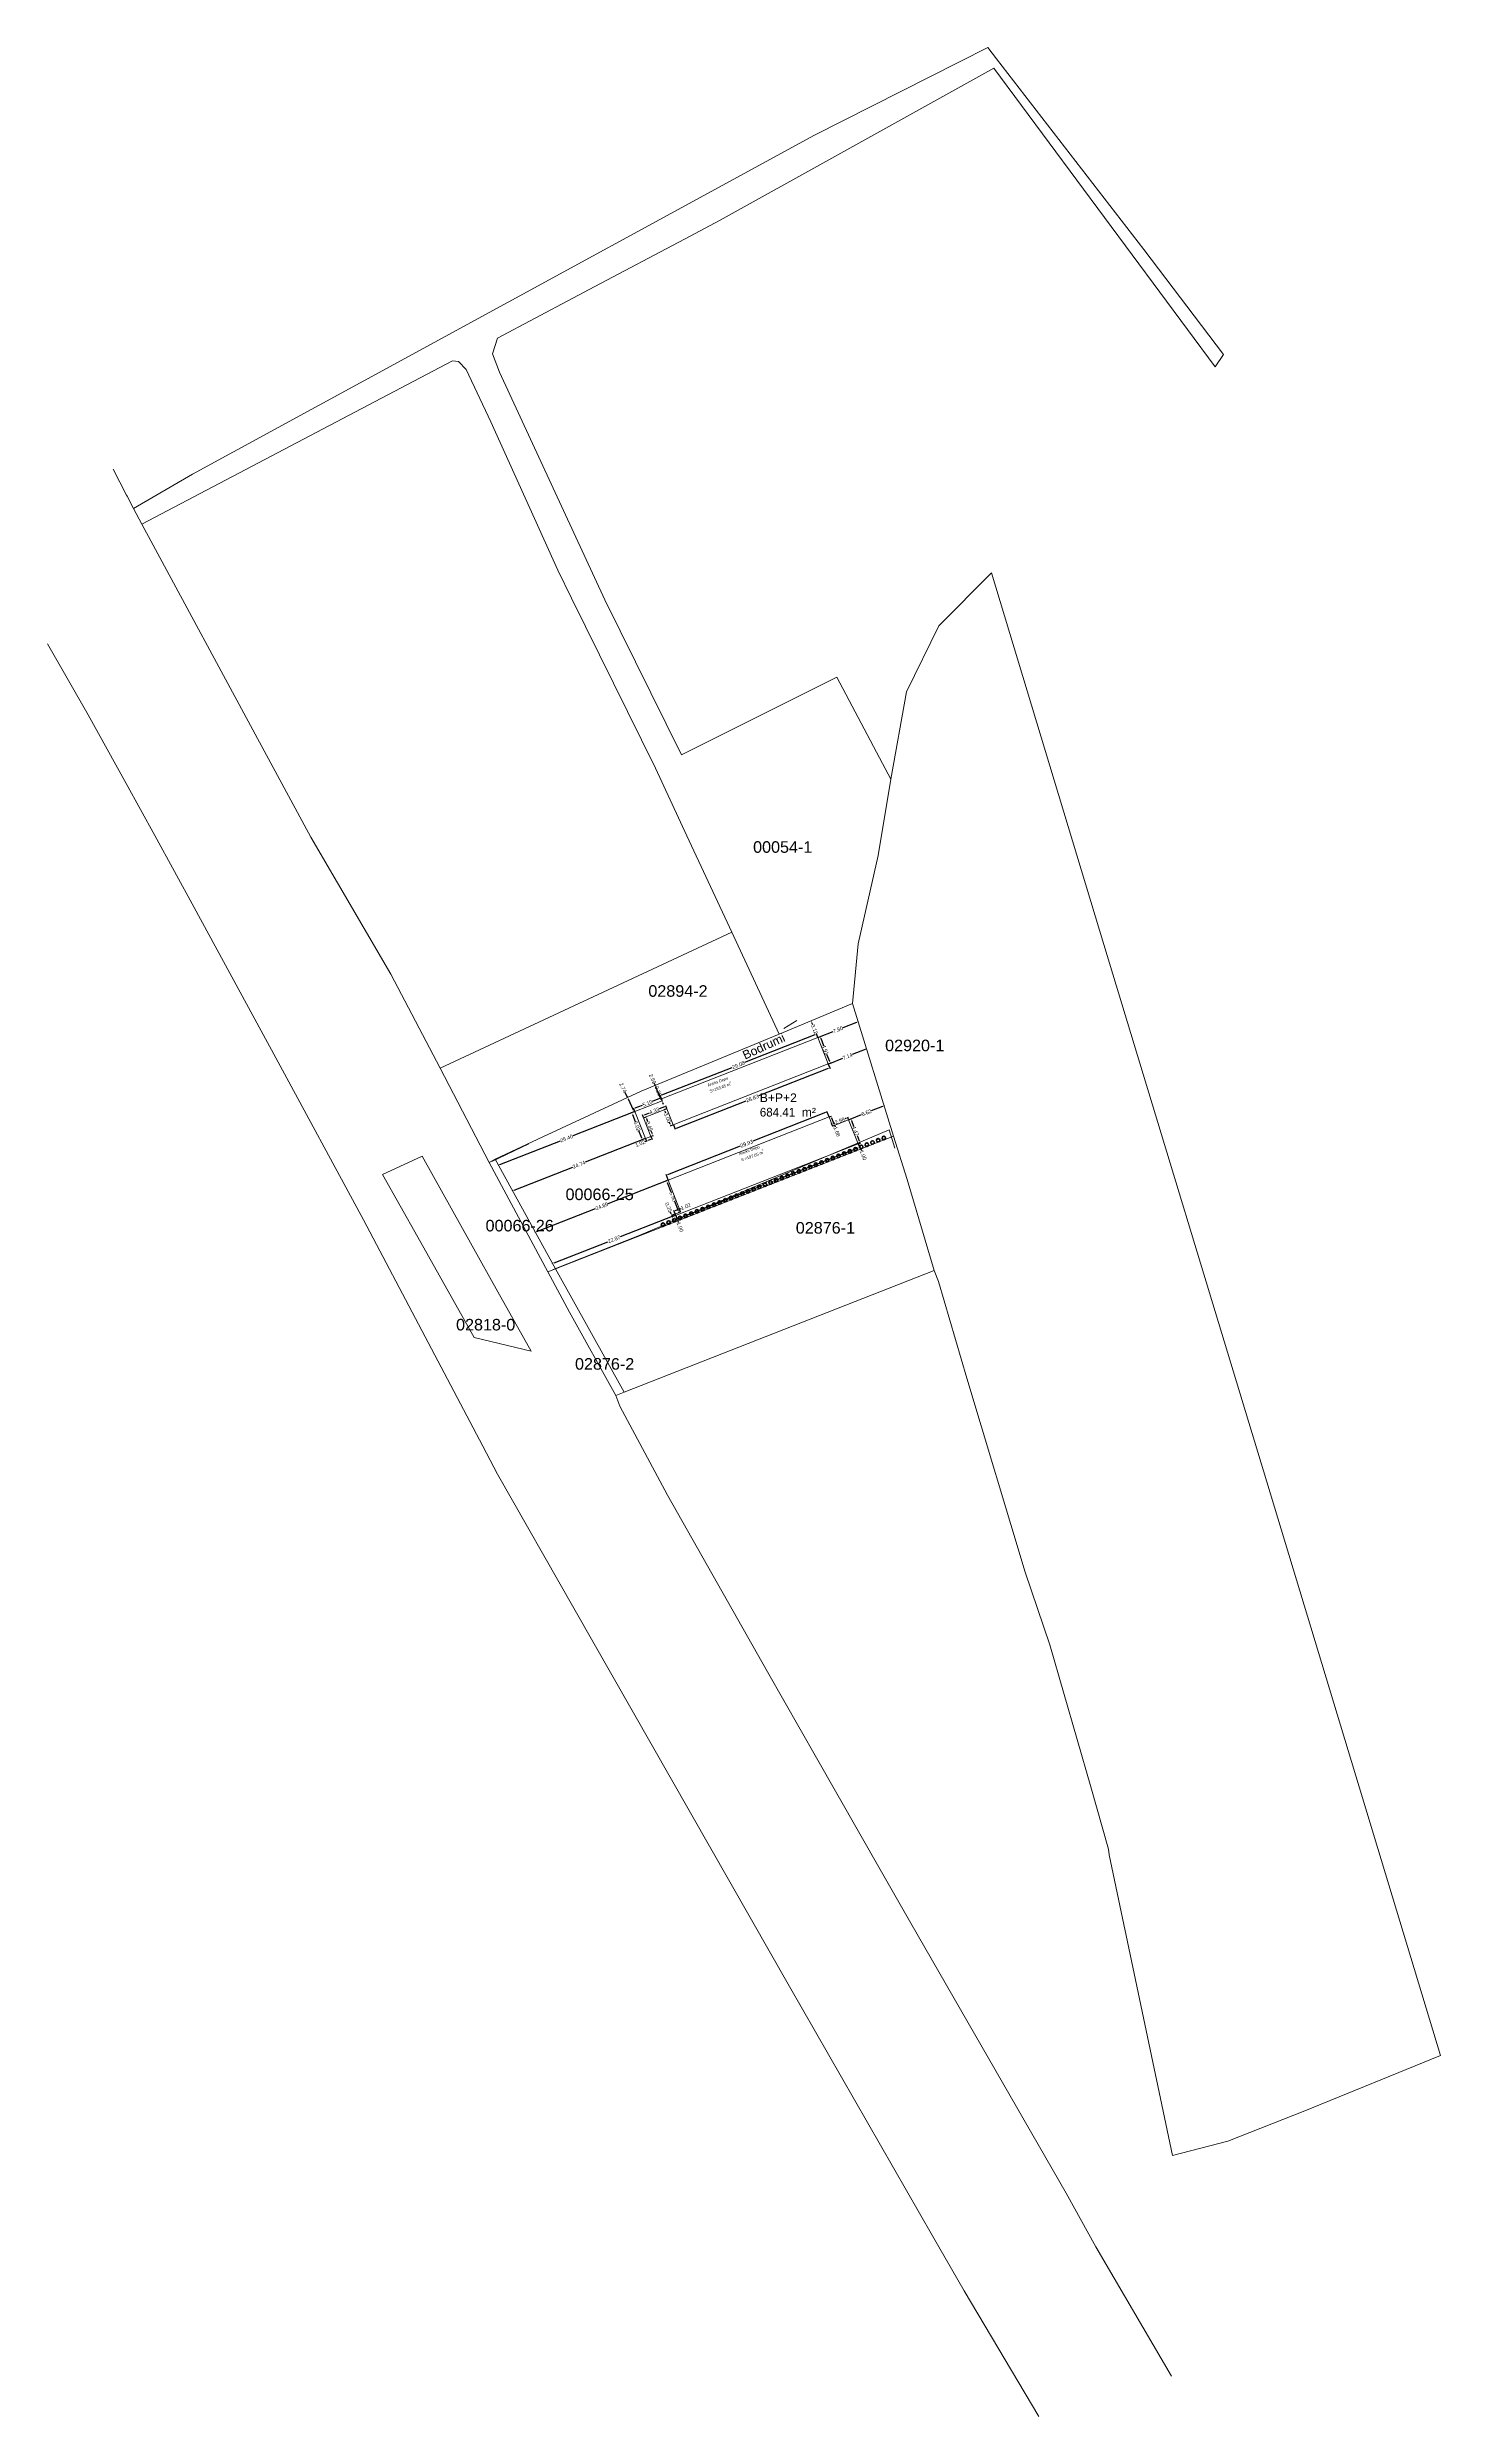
# Model space of a CAD drawing. Header units: metres. Extents: x 7513902 to 7514143, y 4693137 to 4693547.
import ezdxf

# ---------------------------------------------------------------- set-up
doc = ezdxf.new("R2010")
doc.units = ezdxf.units.M
for name, color, linetype, lineweight in [('0_Pen_No__6', 5, 'Continuous', 35), ('asfalt', 97, 'Continuous', 0), ('etazha', 7, 'Continuous', 0), ('muri poshte', 30, 'Continuous', 0), ('Parc-Baz', 7, 'Continuous', 0)]:
    doc.layers.add(name, color=color, linetype=linetype, lineweight=lineweight)
doc.layers.add('A - Fill zone_Pen_No__146', color=7, linetype='Continuous', lineweight=20, true_color=0x5eaeff)
doc.layers.add('Drawing & Figure_Pen_No__81', color=7, linetype='Continuous', lineweight=20, true_color=0x6a6a6a)
doc.styles.add('GENERATED_STYLE_1', font='GOTHIC.TTF')
doc.styles.get("Standard").update_dxf_attribs({"font": 'arial.ttf'})
doc.dimstyles.get("Standard").update_dxf_attribs({"dimtxt": 0.18, "dimasz": 0.18, "dimexe": 0.18, "dimexo": 0.0625, "dimgap": 0.09, "dimtad": 0, "dimtih": 1, "dimtoh": 1, "dimdec": 4, "dimzin": 0, "dimdsep": 46, "dimtxsty": 'Standard', "dimcen": 0.09, "dimadec": 0, "dimazin": 0, "dimtfac": 1, "dimtdec": 4, "dimtofl": 0, "dimtmove": 0, "dimatfit": 3, "dimfxl": 1, "dimtolj": 1, "dimtzin": 0, "dimarcsym": 0})

# ---------------------------------------------------------------- blocks, each defined once
blk = doc.blocks.new('*D348')
at = {"layer": 'Drawing & Figure_Pen_No__81', "color": 0, "lineweight": -2, "transparency": 16777216}
for p, q in [((7514003.92, 4693363.16), (7514003.7, 4693363.72)), ((7514004.01, 4693363.75), (7514005.28, 4693364.25)), ((7514008.2, 4693365.39), (7514006.93, 4693364.89)), ((7514008.67, 4693365.03), (7514008.45, 4693365.59))]:
    blk.add_line(p, q, dxfattribs=at)
at = {"layer": 'Drawing & Figure_Pen_No__81', "color": 0, "transparency": 16777216}
for points in [[(7514003.99, 4693363.79), (7514004.03, 4693363.7), (7514003.73, 4693363.64)], [(7514008.18, 4693365.44), (7514008.22, 4693365.35), (7514008.48, 4693365.5)]]:
    blk.add_solid(points, dxfattribs=at)
at = {"layer": 'Drawing & Figure_Pen_No__81', "color": 0, "transparency": 16777216, "insert": (7514006.11, 4693364.57), "char_height": 0.65, "attachment_point": 5, "rotation": 21.4369}
blk.add_mtext('\\A1;5.10', dxfattribs=at)
blk = doc.blocks.new('*D349')
at = {"layer": 'Drawing & Figure_Pen_No__81', "color": 0, "lineweight": -2, "transparency": 16777216}
for p, q in [((7514008.38, 4693365.58), (7514008.27, 4693365.86)), ((7514008.52, 4693365.31), (7514008.41, 4693365.27)), ((7514008.65, 4693364.99), (7514008.54, 4693364.94)), ((7514008.73, 4693364.7), (7514008.84, 4693364.42))]:
    blk.add_line(p, q, dxfattribs=at)
at = {"layer": 'Drawing & Figure_Pen_No__81', "color": 0, "transparency": 16777216}
for points in [[(7514008.43, 4693365.6), (7514008.34, 4693365.56), (7514008.49, 4693365.3)], [(7514008.78, 4693364.72), (7514008.68, 4693364.68), (7514008.62, 4693364.98)]]:
    blk.add_solid(points, dxfattribs=at)
at = {"layer": 'Drawing & Figure_Pen_No__81', "color": 0, "transparency": 16777216, "insert": (7514007.95, 4693366.69), "char_height": 0.65, "attachment_point": 5, "rotation": 291.4369}
blk.add_mtext('\\A1;0.35', dxfattribs=at)
blk = doc.blocks.new('*D350')
at = {"layer": 'Drawing & Figure_Pen_No__81', "color": 0, "lineweight": -2, "transparency": 16777216}
for p, q in [((7514035.11, 4693376.41), (7514022.93, 4693371.62)), ((7514035.61, 4693375.98), (7514035.36, 4693376.6)), ((7514008.61, 4693366), (7514020.79, 4693370.78)), ((7514008.54, 4693365.35), (7514008.29, 4693365.97))]:
    blk.add_line(p, q, dxfattribs=at)
at = {"layer": 'Drawing & Figure_Pen_No__81', "color": 0, "transparency": 16777216}
for points in [[(7514035.1, 4693376.45), (7514035.13, 4693376.36), (7514035.39, 4693376.52)], [(7514008.59, 4693366.05), (7514008.62, 4693365.95), (7514008.33, 4693365.89)]]:
    blk.add_solid(points, dxfattribs=at)
at = {"layer": 'Drawing & Figure_Pen_No__81', "color": 0, "transparency": 16777216, "insert": (7514021.86, 4693371.2), "char_height": 0.65, "attachment_point": 5, "rotation": 21.4369}
blk.add_mtext('\\A1;29.08', dxfattribs=at)
blk = doc.blocks.new('*D351')
at = {"layer": 'Drawing & Figure_Pen_No__81', "color": 0, "lineweight": -2, "transparency": 16777216}
for p, q in [((7514035.65, 4693375.96), (7514036.07, 4693376.13)), ((7514036.1, 4693375.82), (7514036.58, 4693374.59)), ((7514037.68, 4693371.8), (7514037.19, 4693373.03)), ((7514037.44, 4693371.39), (7514037.87, 4693371.55))]:
    blk.add_line(p, q, dxfattribs=at)
at = {"layer": 'Drawing & Figure_Pen_No__81', "color": 0, "transparency": 16777216}
for points in [[(7514036.15, 4693375.83), (7514036.05, 4693375.8), (7514035.99, 4693376.1)], [(7514037.72, 4693371.82), (7514037.63, 4693371.78), (7514037.79, 4693371.52)]]:
    blk.add_solid(points, dxfattribs=at)
at = {"layer": 'Drawing & Figure_Pen_No__81', "color": 0, "transparency": 16777216, "insert": (7514036.89, 4693373.81), "char_height": 0.65, "attachment_point": 5, "rotation": 291.4369}
blk.add_mtext('\\A1;4.91', dxfattribs=at)
blk = doc.blocks.new('*D352')
at = {"layer": 'Drawing & Figure_Pen_No__81', "color": 0, "lineweight": -2, "transparency": 16777216}
for p, q in [((7514037.41, 4693370.57), (7514025.34, 4693365.83)), ((7514037.42, 4693371.35), (7514037.72, 4693370.59)), ((7514011.13, 4693360.25), (7514023.2, 4693364.99)), ((7514010.59, 4693360.81), (7514010.89, 4693360.06))]:
    blk.add_line(p, q, dxfattribs=at)
at = {"layer": 'Drawing & Figure_Pen_No__81', "color": 0, "transparency": 16777216}
for points in [[(7514037.39, 4693370.61), (7514037.43, 4693370.52), (7514037.69, 4693370.68)], [(7514011.11, 4693360.3), (7514011.15, 4693360.21), (7514010.85, 4693360.14)]]:
    blk.add_solid(points, dxfattribs=at)
at = {"layer": 'Drawing & Figure_Pen_No__81', "color": 0, "transparency": 16777216, "insert": (7514024.27, 4693365.41), "char_height": 0.65, "attachment_point": 5, "rotation": 21.4369}
blk.add_mtext('\\A1;28.83', dxfattribs=at)
blk = doc.blocks.new('*D353')
at = {"layer": 'Drawing & Figure_Pen_No__81', "color": 0, "lineweight": -2, "transparency": 16777216}
for p, q in [((7514009.45, 4693363.62), (7514008.95, 4693363.42)), ((7514009.14, 4693363.18), (7514009.26, 4693362.89)), ((7514010.02, 4693360.94), (7514009.91, 4693361.23)), ((7514010.55, 4693360.83), (7514010.05, 4693360.63))]:
    blk.add_line(p, q, dxfattribs=at)
at = {"layer": 'Drawing & Figure_Pen_No__81', "color": 0, "transparency": 16777216}
for points in [[(7514009.19, 4693363.19), (7514009.1, 4693363.16), (7514009.03, 4693363.46)], [(7514010.07, 4693360.96), (7514009.98, 4693360.92), (7514010.13, 4693360.66)]]:
    blk.add_solid(points, dxfattribs=at)
at = {"layer": 'Drawing & Figure_Pen_No__81', "color": 0, "transparency": 16777216, "insert": (7514009.58, 4693362.06), "char_height": 0.65, "attachment_point": 5, "rotation": 291.4369}
blk.add_mtext('\\A1;3.00', dxfattribs=at)
blk = doc.blocks.new('*D354')
at = {"layer": 'Drawing & Figure_Pen_No__81', "color": 0, "lineweight": -2, "transparency": 16777216}
for p, q in [((7514009.04, 4693363.94), (7514008.14, 4693363.59)), ((7514009.47, 4693363.66), (7514009.28, 4693364.14)), ((7514005.44, 4693362.08), (7514005.25, 4693362.55)), ((7514005.57, 4693362.58), (7514006.46, 4693362.93))]:
    blk.add_line(p, q, dxfattribs=at)
at = {"layer": 'Drawing & Figure_Pen_No__81', "color": 0, "transparency": 16777216}
for points in [[(7514009.02, 4693363.99), (7514009.06, 4693363.9), (7514009.32, 4693364.05)], [(7514005.55, 4693362.63), (7514005.58, 4693362.53), (7514005.29, 4693362.47)]]:
    blk.add_solid(points, dxfattribs=at)
at = {"layer": 'Drawing & Figure_Pen_No__81', "color": 0, "transparency": 16777216, "insert": (7514007.3, 4693363.26), "char_height": 0.65, "attachment_point": 5, "rotation": 21.4369}
blk.add_mtext('\\A1;4.33', dxfattribs=at)
blk = doc.blocks.new('*D355')
at = {"layer": 'Drawing & Figure_Pen_No__81', "color": 0, "lineweight": -2, "transparency": 16777216}
for p, q in [((7514005.48, 4693362.06), (7514005.9, 4693362.22)), ((7514005.92, 4693361.91), (7514006.12, 4693361.41)), ((7514006.96, 4693359.26), (7514006.77, 4693359.76)), ((7514006.74, 4693358.85), (7514007.16, 4693359.01))]:
    blk.add_line(p, q, dxfattribs=at)
at = {"layer": 'Drawing & Figure_Pen_No__81', "color": 0, "transparency": 16777216}
for points in [[(7514005.97, 4693361.93), (7514005.88, 4693361.89), (7514005.81, 4693362.19)], [(7514007.01, 4693359.28), (7514006.92, 4693359.24), (7514007.07, 4693358.98)]]:
    blk.add_solid(points, dxfattribs=at)
at = {"layer": 'Drawing & Figure_Pen_No__81', "color": 0, "transparency": 16777216, "insert": (7514006.44, 4693360.59), "char_height": 0.65, "attachment_point": 5, "rotation": 291.4369}
blk.add_mtext('\\A1;3.45', dxfattribs=at)
blk = doc.blocks.new('*D356')
at = {"layer": 'Drawing & Figure_Pen_No__81', "color": 0, "lineweight": -2, "transparency": 16777216}
for p, q in [((7514005.94, 4693358.02), (7514005.66, 4693357.91)), ((7514005.77, 4693358.44), (7514005.97, 4693357.94)), ((7514006.61, 4693358.28), (7514006.22, 4693358.13)), ((7514006.72, 4693358.81), (7514006.92, 4693358.31))]:
    blk.add_line(p, q, dxfattribs=at)
at = {"layer": 'Drawing & Figure_Pen_No__81', "color": 0, "transparency": 16777216}
for points in [[(7514006.2, 4693358.18), (7514006.24, 4693358.08), (7514005.94, 4693358.02)], [(7514006.59, 4693358.33), (7514006.63, 4693358.24), (7514006.89, 4693358.39)]]:
    blk.add_solid(points, dxfattribs=at)
at = {"layer": 'Drawing & Figure_Pen_No__81', "color": 0, "transparency": 16777216, "insert": (7514004.86, 4693357.6), "char_height": 0.65, "attachment_point": 5, "rotation": 21.4369}
blk.add_mtext('\\A1;1.02', dxfattribs=at)
blk = doc.blocks.new('*D357')
at = {"layer": 'Drawing & Figure_Pen_No__81', "color": 0, "lineweight": -2, "transparency": 16777216}
for p, q in [((7514003.9, 4693363.12), (7514003.31, 4693362.89)), ((7514003.51, 4693362.65), (7514003.99, 4693361.42)), ((7514005.12, 4693358.54), (7514004.64, 4693359.77)), ((7514005.73, 4693358.45), (7514005.15, 4693358.22))]:
    blk.add_line(p, q, dxfattribs=at)
at = {"layer": 'Drawing & Figure_Pen_No__81', "color": 0, "transparency": 16777216}
for points in [[(7514003.55, 4693362.67), (7514003.46, 4693362.63), (7514003.4, 4693362.93)], [(7514005.17, 4693358.55), (7514005.08, 4693358.52), (7514005.23, 4693358.26)]]:
    blk.add_solid(points, dxfattribs=at)
at = {"layer": 'Drawing & Figure_Pen_No__81', "color": 0, "transparency": 16777216, "insert": (7514004.32, 4693360.59), "char_height": 0.65, "attachment_point": 5, "rotation": 291.4369}
blk.add_mtext('\\A1;5.02', dxfattribs=at)
blk = doc.blocks.new('*D358')
at = {"layer": 'Drawing & Figure_Pen_No__81', "color": 0, "lineweight": -2, "transparency": 16777216}
for p, q in [((7514036.93, 4693362.95), (7514024.35, 4693358.01)), ((7514037.54, 4693362.22), (7514037.18, 4693363.15)), ((7514009.63, 4693352.23), (7514022.21, 4693357.18)), ((7514009.68, 4693351.28), (7514009.32, 4693352.21))]:
    blk.add_line(p, q, dxfattribs=at)
at = {"layer": 'Drawing & Figure_Pen_No__81', "color": 0, "transparency": 16777216}
for points in [[(7514036.91, 4693363), (7514036.95, 4693362.91), (7514037.21, 4693363.06)], [(7514009.61, 4693352.28), (7514009.65, 4693352.19), (7514009.35, 4693352.13)]]:
    blk.add_solid(points, dxfattribs=at)
at = {"layer": 'Drawing & Figure_Pen_No__81', "color": 0, "transparency": 16777216, "insert": (7514023.28, 4693357.59), "char_height": 0.65, "attachment_point": 5, "rotation": 21.4369}
blk.add_mtext('\\A1;29.93', dxfattribs=at)
blk = doc.blocks.new('*D359')
at = {"layer": 'Drawing & Figure_Pen_No__81', "color": 0, "lineweight": -2, "transparency": 16777216}
for p, q in [((7514037.58, 4693362.2), (7514037.95, 4693362.35)), ((7514037.97, 4693362.03), (7514038.37, 4693361.03)), ((7514038.19, 4693360.64), (7514038.56, 4693360.79)), ((7514038.48, 4693360.75), (7514038.59, 4693360.47))]:
    blk.add_line(p, q, dxfattribs=at)
at = {"layer": 'Drawing & Figure_Pen_No__81', "color": 0, "transparency": 16777216}
for points in [[(7514038.02, 4693362.05), (7514037.93, 4693362.02), (7514037.86, 4693362.31)], [(7514038.41, 4693361.05), (7514038.32, 4693361.01), (7514038.48, 4693360.75)]]:
    blk.add_solid(points, dxfattribs=at)
at = {"layer": 'Drawing & Figure_Pen_No__81', "color": 0, "transparency": 16777216, "insert": (7514038.9, 4693359.67), "char_height": 0.65, "attachment_point": 5, "rotation": 291.4369}
blk.add_mtext('\\A1;1.68', dxfattribs=at)
blk = doc.blocks.new('*D360')
at = {"layer": 'Drawing & Figure_Pen_No__81', "color": 0, "lineweight": -2, "transparency": 16777216}
for p, q in [((7514038.15, 4693360.66), (7514037.99, 4693361.06)), ((7514038.31, 4693361.09), (7514038.58, 4693361.2)), ((7514040.52, 4693361.96), (7514040.25, 4693361.85)), ((7514040.92, 4693361.75), (7514040.77, 4693362.15))]:
    blk.add_line(p, q, dxfattribs=at)
at = {"layer": 'Drawing & Figure_Pen_No__81', "color": 0, "transparency": 16777216}
for points in [[(7514038.29, 4693361.13), (7514038.32, 4693361.04), (7514038.03, 4693360.98)], [(7514040.5, 4693362), (7514040.54, 4693361.91), (7514040.8, 4693362.07)]]:
    blk.add_solid(points, dxfattribs=at)
at = {"layer": 'Drawing & Figure_Pen_No__81', "color": 0, "transparency": 16777216, "insert": (7514039.41, 4693361.52), "char_height": 0.65, "attachment_point": 5, "rotation": 21.4369}
blk.add_mtext('\\A1;2.98', dxfattribs=at)
blk = doc.blocks.new('*D361')
at = {"layer": 'Drawing & Figure_Pen_No__81', "color": 0, "lineweight": -2, "transparency": 16777216}
for p, q in [((7514040.97, 4693361.73), (7514041.39, 4693361.89)), ((7514041.41, 4693361.58), (7514041.79, 4693360.62)), ((7514042.83, 4693357.98), (7514042.45, 4693358.94)), ((7514042.6, 4693357.57), (7514043.02, 4693357.73))]:
    blk.add_line(p, q, dxfattribs=at)
at = {"layer": 'Drawing & Figure_Pen_No__81', "color": 0, "transparency": 16777216}
for points in [[(7514041.46, 4693361.6), (7514041.37, 4693361.56), (7514041.3, 4693361.86)], [(7514042.87, 4693358), (7514042.78, 4693357.96), (7514042.94, 4693357.7)]]:
    blk.add_solid(points, dxfattribs=at)
at = {"layer": 'Drawing & Figure_Pen_No__81', "color": 0, "transparency": 16777216, "insert": (7514042.12, 4693359.78), "char_height": 0.65, "attachment_point": 5, "rotation": 291.4369}
blk.add_mtext('\\A1;4.47', dxfattribs=at)
blk = doc.blocks.new('*D362')
at = {"layer": 'Drawing & Figure_Pen_No__81', "color": 0, "lineweight": -2, "transparency": 16777216}
for p, q in [((7514042.54, 4693356.82), (7514028.09, 4693351.15)), ((7514042.58, 4693357.53), (7514042.85, 4693356.85)), ((7514011.51, 4693344.64), (7514025.96, 4693350.31)), ((7514011, 4693345.13), (7514011.27, 4693344.45))]:
    blk.add_line(p, q, dxfattribs=at)
at = {"layer": 'Drawing & Figure_Pen_No__81', "color": 0, "transparency": 16777216}
for points in [[(7514042.52, 4693356.87), (7514042.56, 4693356.77), (7514042.82, 4693356.93)], [(7514011.5, 4693344.69), (7514011.53, 4693344.59), (7514011.24, 4693344.53)]]:
    blk.add_solid(points, dxfattribs=at)
at = {"layer": 'Drawing & Figure_Pen_No__81', "color": 0, "transparency": 16777216, "insert": (7514027.03, 4693350.73), "char_height": 0.65, "attachment_point": 5, "rotation": 21.4369}
blk.add_mtext('\\A1;33.93', dxfattribs=at)
blk = doc.blocks.new('*D363')
at = {"layer": 'Drawing & Figure_Pen_No__81', "color": 0, "lineweight": -2, "transparency": 16777216}
for p, q in [((7514009.66, 4693351.24), (7514009.34, 4693351.12)), ((7514009.54, 4693350.87), (7514010.18, 4693349.23)), ((7514011.47, 4693345.94), (7514010.83, 4693347.58)), ((7514011.82, 4693345.75), (7514011.5, 4693345.62))]:
    blk.add_line(p, q, dxfattribs=at)
at = {"layer": 'Drawing & Figure_Pen_No__81', "color": 0, "transparency": 16777216}
for points in [[(7514009.58, 4693350.89), (7514009.49, 4693350.85), (7514009.43, 4693351.15)], [(7514011.52, 4693345.95), (7514011.43, 4693345.92), (7514011.58, 4693345.66)]]:
    blk.add_solid(points, dxfattribs=at)
at = {"layer": 'Drawing & Figure_Pen_No__81', "color": 0, "transparency": 16777216, "insert": (7514010.51, 4693348.4), "char_height": 0.65, "attachment_point": 5, "rotation": 291.4369}
blk.add_mtext('\\A1;5.90', dxfattribs=at)
blk = doc.blocks.new('*D364')
at = {"layer": 'Drawing & Figure_Pen_No__81', "color": 0, "lineweight": -2, "transparency": 16777216}
for p, q in [((7514010.89, 4693345.42), (7514010.67, 4693345.98)), ((7514010.98, 4693346), (7514011.37, 4693346.15)), ((7514011.84, 4693345.79), (7514011.62, 4693346.35)), ((7514011.65, 4693346.26), (7514011.93, 4693346.37))]:
    blk.add_line(p, q, dxfattribs=at)
at = {"layer": 'Drawing & Figure_Pen_No__81', "color": 0, "transparency": 16777216}
for points in [[(7514010.96, 4693346.05), (7514011, 4693345.95), (7514010.7, 4693345.89)], [(7514011.35, 4693346.2), (7514011.39, 4693346.11), (7514011.65, 4693346.26)]]:
    blk.add_solid(points, dxfattribs=at)
at = {"layer": 'Drawing & Figure_Pen_No__81', "color": 0, "transparency": 16777216, "insert": (7514012.73, 4693346.69), "char_height": 0.65, "attachment_point": 5, "rotation": 21.4369}
blk.add_mtext('\\A1;1.02', dxfattribs=at)
blk = doc.blocks.new('*D365')
at = {"layer": 'Drawing & Figure_Pen_No__81', "color": 0, "lineweight": -2, "transparency": 16777216}
for p, q in [((7514010.2, 4693345.43), (7514010.09, 4693345.71)), ((7514010.87, 4693345.38), (7514010.22, 4693345.12)), ((7514010.96, 4693345.14), (7514010.32, 4693344.89)), ((7514010.51, 4693344.64), (7514010.62, 4693344.36))]:
    blk.add_line(p, q, dxfattribs=at)
at = {"layer": 'Drawing & Figure_Pen_No__81', "color": 0, "transparency": 16777216}
for points in [[(7514010.24, 4693345.45), (7514010.15, 4693345.42), (7514010.31, 4693345.16)], [(7514010.56, 4693344.66), (7514010.46, 4693344.63), (7514010.4, 4693344.92)]]:
    blk.add_solid(points, dxfattribs=at)
at = {"layer": 'Drawing & Figure_Pen_No__81', "color": 0, "transparency": 16777216, "insert": (7514009.76, 4693346.54), "char_height": 0.65, "attachment_point": 5, "rotation": 291.4369}
blk.add_mtext('\\A1;0.25', dxfattribs=at)
blk = doc.blocks.new('*D366')
at = {"layer": 'Drawing & Figure_Pen_No__81', "color": 0, "lineweight": -2, "transparency": 16777216}
for p, q in [((7514002.67, 4693365.57), (7514002.26, 4693366.46)), ((7514002.74, 4693365.61), (7514002.59, 4693365.54)), ((7514003.7, 4693363.36), (7514002.8, 4693365.3)), ((7514003.9, 4693363.12), (7514003.75, 4693363.05))]:
    blk.add_line(p, q, dxfattribs=at)
at = {"layer": 'Drawing & Figure_Pen_No__81', "color": 0, "transparency": 16777216}
for points in [[(7514002.84, 4693365.32), (7514002.75, 4693365.28), (7514002.67, 4693365.57)], [(7514003.75, 4693363.38), (7514003.66, 4693363.34), (7514003.83, 4693363.09)]]:
    blk.add_solid(points, dxfattribs=at)
at = {"layer": 'Drawing & Figure_Pen_No__81', "color": 0, "transparency": 16777216, "insert": (7514001.88, 4693367.26), "char_height": 0.65, "attachment_point": 5, "rotation": 295.0326}
blk.add_mtext('\\A1;2.74', dxfattribs=at)
blk = doc.blocks.new('*D367')
at = {"layer": 'Drawing & Figure_Pen_No__81', "color": 0, "lineweight": -2, "transparency": 16777216}
for p, q in [((7514007.45, 4693367.68), (7514007.34, 4693367.95)), ((7514007.53, 4693367.71), (7514007.37, 4693367.64)), ((7514008.33, 4693365.56), (7514007.57, 4693367.4)), ((7514008.52, 4693365.31), (7514008.36, 4693365.24))]:
    blk.add_line(p, q, dxfattribs=at)
at = {"layer": 'Drawing & Figure_Pen_No__81', "color": 0, "transparency": 16777216}
for points in [[(7514007.61, 4693367.42), (7514007.52, 4693367.38), (7514007.45, 4693367.68)], [(7514008.38, 4693365.57), (7514008.28, 4693365.54), (7514008.44, 4693365.28)]]:
    blk.add_solid(points, dxfattribs=at)
at = {"layer": 'Drawing & Figure_Pen_No__81', "color": 0, "transparency": 16777216, "insert": (7514007, 4693368.78), "char_height": 0.65, "attachment_point": 5, "rotation": 292.4377}
blk.add_mtext('\\A1;2.59', dxfattribs=at)
blk = doc.blocks.new('*D368')
at = {"layer": 'Drawing & Figure_Pen_No__81', "color": 0, "lineweight": -2, "transparency": 16777216}
for p, q in [((7514034.45, 4693378.84), (7514034.5, 4693378.86)), ((7514034.53, 4693378.55), (7514034.68, 4693378.21)), ((7514035.5, 4693376.23), (7514035.36, 4693376.57)), ((7514035.65, 4693375.96), (7514035.7, 4693375.98))]:
    blk.add_line(p, q, dxfattribs=at)
at = {"layer": 'Drawing & Figure_Pen_No__81', "color": 0, "transparency": 16777216}
for points in [[(7514034.58, 4693378.57), (7514034.49, 4693378.53), (7514034.42, 4693378.83)], [(7514035.55, 4693376.25), (7514035.46, 4693376.21), (7514035.62, 4693375.95)]]:
    blk.add_solid(points, dxfattribs=at)
at = {"layer": 'Drawing & Figure_Pen_No__81', "color": 0, "transparency": 16777216, "insert": (7514035.02, 4693377.39), "char_height": 0.65, "attachment_point": 5, "rotation": 292.6151}
blk.add_mtext('\\A1;3.12', dxfattribs=at)
blk = doc.blocks.new('*D369')
at = {"layer": 'Drawing & Figure_Pen_No__81', "color": 0, "lineweight": -2, "transparency": 16777216}
for p, q in [((7514035.61, 4693375.98), (7514035.58, 4693376.03)), ((7514035.9, 4693376.06), (7514038.28, 4693377)), ((7514042.32, 4693378.58), (7514039.93, 4693377.65)), ((7514042.59, 4693378.72), (7514042.57, 4693378.78))]:
    blk.add_line(p, q, dxfattribs=at)
at = {"layer": 'Drawing & Figure_Pen_No__81', "color": 0, "transparency": 16777216}
for points in [[(7514035.88, 4693376.11), (7514035.91, 4693376.01), (7514035.62, 4693375.95)], [(7514042.3, 4693378.63), (7514042.34, 4693378.54), (7514042.6, 4693378.69)]]:
    blk.add_solid(points, dxfattribs=at)
at = {"layer": 'Drawing & Figure_Pen_No__81', "color": 0, "transparency": 16777216, "insert": (7514039.11, 4693377.32), "char_height": 0.65, "attachment_point": 5, "rotation": 21.4369}
blk.add_mtext('\\A1;7.50', dxfattribs=at)
blk = doc.blocks.new('*D370')
at = {"layer": 'Drawing & Figure_Pen_No__81', "color": 0, "lineweight": -2, "transparency": 16777216}
for p, q in [((7514037.69, 4693371.48), (7514039.91, 4693372.36)), ((7514043.78, 4693373.87), (7514041.56, 4693373)), ((7514044.04, 4693374.01), (7514044.02, 4693374.07)), ((7514037.4, 4693371.4), (7514037.38, 4693371.46))]:
    blk.add_line(p, q, dxfattribs=at)
at = {"layer": 'Drawing & Figure_Pen_No__81', "color": 0, "transparency": 16777216}
for points in [[(7514043.76, 4693373.92), (7514043.79, 4693373.83), (7514044.06, 4693373.98)], [(7514037.67, 4693371.53), (7514037.71, 4693371.44), (7514037.41, 4693371.38)]]:
    blk.add_solid(points, dxfattribs=at)
at = {"layer": 'Drawing & Figure_Pen_No__81', "color": 0, "transparency": 16777216, "insert": (7514040.73, 4693372.68), "char_height": 0.65, "attachment_point": 5, "rotation": 21.4369}
blk.add_mtext('\\A1;7.14', dxfattribs=at)
blk = doc.blocks.new('*D371')
at = {"layer": 'Drawing & Figure_Pen_No__81', "color": 0, "lineweight": -2, "transparency": 16777216}
for p, q in [((7514046.82, 4693364.03), (7514044.84, 4693363.25)), ((7514047.08, 4693364.17), (7514047.06, 4693364.22)), ((7514040.95, 4693361.69), (7514040.97, 4693361.63)), ((7514041.22, 4693361.83), (7514043.19, 4693362.6))]:
    blk.add_line(p, q, dxfattribs=at)
at = {"layer": 'Drawing & Figure_Pen_No__81', "color": 0, "transparency": 16777216}
for points in [[(7514046.8, 4693364.07), (7514046.83, 4693363.98), (7514047.1, 4693364.14)], [(7514041.2, 4693361.87), (7514041.23, 4693361.78), (7514040.94, 4693361.72)]]:
    blk.add_solid(points, dxfattribs=at)
at = {"layer": 'Drawing & Figure_Pen_No__81', "color": 0, "transparency": 16777216, "insert": (7514044.02, 4693362.93), "char_height": 0.65, "attachment_point": 5, "rotation": 21.4369}
blk.add_mtext('\\A1;6.62', dxfattribs=at)
blk = doc.blocks.new('*D372')
at = {"layer": 'Drawing & Figure_Pen_No__81', "color": 0, "lineweight": -2, "transparency": 16777216}
for p, q in [((7514042.6, 4693357.57), (7514042.76, 4693357.63)), ((7514042.79, 4693357.32), (7514042.93, 4693356.94)), ((7514042.97, 4693356.63), (7514043.12, 4693356.7)), ((7514043.04, 4693356.66), (7514043.15, 4693356.39))]:
    blk.add_line(p, q, dxfattribs=at)
at = {"layer": 'Drawing & Figure_Pen_No__81', "color": 0, "transparency": 16777216}
for points in [[(7514042.83, 4693357.33), (7514042.74, 4693357.3), (7514042.68, 4693357.6)], [(7514042.98, 4693356.96), (7514042.88, 4693356.93), (7514043.04, 4693356.66)]]:
    blk.add_solid(points, dxfattribs=at)
at = {"layer": 'Drawing & Figure_Pen_No__81', "color": 0, "transparency": 16777216, "insert": (7514043.46, 4693355.59), "char_height": 0.65, "attachment_point": 5, "rotation": 291.4369}
blk.add_mtext('\\A1;1.00', dxfattribs=at)
blk = doc.blocks.new('*D373')
at = {"layer": 'Drawing & Figure_Pen_No__81', "color": 0, "lineweight": -2, "transparency": 16777216}
for p, q in [((7514010.96, 4693345.14), (7514010.89, 4693345.11)), ((7514011.08, 4693344.87), (7514011.23, 4693344.5)), ((7514011.33, 4693344.21), (7514011.25, 4693344.18)), ((7514011.34, 4693344.22), (7514011.45, 4693343.94))]:
    blk.add_line(p, q, dxfattribs=at)
at = {"layer": 'Drawing & Figure_Pen_No__81', "color": 0, "transparency": 16777216}
for points in [[(7514011.13, 4693344.89), (7514011.03, 4693344.85), (7514010.97, 4693345.15)], [(7514011.27, 4693344.51), (7514011.18, 4693344.48), (7514011.34, 4693344.22)]]:
    blk.add_solid(points, dxfattribs=at)
at = {"layer": 'Drawing & Figure_Pen_No__81', "color": 0, "transparency": 16777216, "insert": (7514011.76, 4693343.14), "char_height": 0.65, "attachment_point": 5, "rotation": 291.4369}
blk.add_mtext('\\A1;1.00', dxfattribs=at)
blk = doc.blocks.new('*D375')
at = {"layer": 'Drawing & Figure_Pen_No__81', "color": 0, "lineweight": -2, "transparency": 16777216}
for p, q in [((7514010.69, 4693345.09), (7514001.4, 4693341.44)), ((7514010.98, 4693345.18), (7514010.94, 4693345.29)), ((7513989.96, 4693336.95), (7513999.26, 4693340.6)), ((7513989.69, 4693336.83), (7513989.65, 4693336.93))]:
    blk.add_line(p, q, dxfattribs=at)
at = {"layer": 'Drawing & Figure_Pen_No__81', "color": 0, "transparency": 16777216}
for points in [[(7514010.67, 4693345.14), (7514010.71, 4693345.05), (7514010.97, 4693345.2)], [(7513989.95, 4693337), (7513989.98, 4693336.91), (7513989.69, 4693336.85)]]:
    blk.add_solid(points, dxfattribs=at)
at = {"layer": 'Drawing & Figure_Pen_No__81', "color": 0, "transparency": 16777216, "insert": (7514000.33, 4693341.02), "char_height": 0.65, "attachment_point": 5, "rotation": 21.4369}
blk.add_mtext('\\A1;22.87', dxfattribs=at)
blk = doc.blocks.new('*D376')
at = {"layer": 'Drawing & Figure_Pen_No__81', "color": 0, "lineweight": -2, "transparency": 16777216}
for p, q in [((7514009.68, 4693351.28), (7514009.66, 4693351.34)), ((7514009.41, 4693351.14), (7513999.27, 4693347.16)), ((7513986.98, 4693342.34), (7513997.13, 4693346.32)), ((7513986.69, 4693342.26), (7513986.67, 4693342.31))]:
    blk.add_line(p, q, dxfattribs=at)
at = {"layer": 'Drawing & Figure_Pen_No__81', "color": 0, "transparency": 16777216}
for points in [[(7514009.39, 4693351.19), (7514009.43, 4693351.1), (7514009.69, 4693351.25)], [(7513986.97, 4693342.38), (7513987, 4693342.29), (7513986.71, 4693342.23)]]:
    blk.add_solid(points, dxfattribs=at)
at = {"layer": 'Drawing & Figure_Pen_No__81', "color": 0, "transparency": 16777216, "insert": (7513998.2, 4693346.74), "char_height": 0.65, "attachment_point": 5, "rotation": 21.4369}
blk.add_mtext('\\A1;24.69', dxfattribs=at)
blk = doc.blocks.new('*D377')
at = {"layer": 'Drawing & Figure_Pen_No__81', "color": 0, "lineweight": -2, "transparency": 16777216}
for p, q in [((7514003.65, 4693363.03), (7513993.17, 4693358.91)), ((7514003.92, 4693363.16), (7514003.9, 4693363.22)), ((7513980.56, 4693353.96), (7513991.04, 4693358.07)), ((7513980.27, 4693353.88), (7513980.25, 4693353.93))]:
    blk.add_line(p, q, dxfattribs=at)
at = {"layer": 'Drawing & Figure_Pen_No__81', "color": 0, "transparency": 16777216}
for points in [[(7514003.63, 4693363.07), (7514003.67, 4693362.98), (7514003.93, 4693363.14)], [(7513980.54, 4693354.01), (7513980.58, 4693353.91), (7513980.28, 4693353.85)]]:
    blk.add_solid(points, dxfattribs=at)
at = {"layer": 'Drawing & Figure_Pen_No__81', "color": 0, "transparency": 16777216, "insert": (7513992.11, 4693358.49), "char_height": 0.65, "attachment_point": 5, "rotation": 21.4369}
blk.add_mtext('\\A1;25.40', dxfattribs=at)
blk = doc.blocks.new('*D378')
at = {"layer": 'Drawing & Figure_Pen_No__81', "color": 0, "lineweight": -2, "transparency": 16777216}
for p, q in [((7514005.48, 4693358.36), (7513995.31, 4693354.36)), ((7514005.75, 4693358.49), (7514005.73, 4693358.55)), ((7513983.01, 4693349.53), (7513993.18, 4693353.52)), ((7513982.72, 4693349.45), (7513982.7, 4693349.51))]:
    blk.add_line(p, q, dxfattribs=at)
at = {"layer": 'Drawing & Figure_Pen_No__81', "color": 0, "transparency": 16777216}
for points in [[(7514005.47, 4693358.4), (7514005.5, 4693358.31), (7514005.76, 4693358.47)], [(7513982.99, 4693349.58), (7513983.03, 4693349.48), (7513982.73, 4693349.42)]]:
    blk.add_solid(points, dxfattribs=at)
at = {"layer": 'Drawing & Figure_Pen_No__81', "color": 0, "transparency": 16777216, "insert": (7513994.25, 4693353.94), "char_height": 0.65, "attachment_point": 5, "rotation": 21.4369}
blk.add_mtext('\\A1;24.74', dxfattribs=at)

msp = doc.modelspace()

# ---------------------------------------------------------------- linework, layer by layer
at = {"layer": '0_Pen_No__6', "color": 5, "linetype": 'Continuous', "lineweight": 35}
for centre in [(7514038.206, 4693355.088), (7514039.186, 4693355.473), (7514040.166, 4693355.858), (7514041.146, 4693356.243), (7514042.126, 4693356.628), (7514043.106, 4693357.013), (7514044.086, 4693357.397), (7514045.067, 4693357.782), (7514046.047, 4693358.167), (7514047.027, 4693358.552), (7514028.405, 4693351.24), (7514029.385, 4693351.625), (7514030.365, 4693352.01), (7514031.345, 4693352.395), (7514032.325, 4693352.779), (7514033.305, 4693353.164), (7514034.285, 4693353.549), (7514035.265, 4693353.934), (7514036.246, 4693354.319), (7514037.226, 4693354.704), (7514017.624, 4693347.007), (7514018.604, 4693347.392), (7514019.584, 4693347.777), (7514020.564, 4693348.161), (7514021.544, 4693348.546), (7514022.524, 4693348.931), (7514023.504, 4693349.316), (7514024.484, 4693349.701), (7514025.464, 4693350.086), (7514026.445, 4693350.47), (7514027.425, 4693350.855), (7514008.803, 4693343.544), (7514009.783, 4693343.928), (7514010.763, 4693344.313), (7514011.743, 4693344.698), (7514012.723, 4693345.083), (7514013.703, 4693345.468), (7514014.683, 4693345.853), (7514015.663, 4693346.237), (7514016.643, 4693346.622)]:
    msp.add_circle(centre, 0.3, dxfattribs=at)
at = {"layer": 'asfalt'}
msp.add_polyline3d([(7513960.27, 4693352.242, 618.763), (7513966.342, 4693341.352, 618.793), (7513976.135, 4693323.997, 618.87), (7513985.994, 4693321.62, 618.75), (7513980.203, 4693331.912, 618.693), (7513975.792, 4693339.865, 618.657), (7513967.118, 4693355.405, 618.627)], close=True, dxfattribs=at)
at = {"layer": 'Drawing & Figure_Pen_No__81', "color": 1, "linetype": 'Continuous', "lineweight": 20}
for points in [[(7514037.413, 4693371.375), (7514035.617, 4693375.949), (7514008.55, 4693365.322), (7514008.677, 4693364.999), (7514003.93, 4693363.136), (7514005.764, 4693358.465), (7514006.713, 4693358.838), (7514005.452, 4693362.049), (7514009.483, 4693363.632), (7514010.579, 4693360.839)], [(7514009.692, 4693351.252), (7514011.848, 4693345.76), (7514010.898, 4693345.387), (7514010.99, 4693345.154), (7514042.571, 4693357.554), (7514040.936, 4693361.718), (7514038.164, 4693360.629), (7514037.551, 4693362.19)]]:
    msp.add_lwpolyline(points, close=True, dxfattribs=at)
at = {"layer": 'muri poshte', "elevation": 618.277, "flags": 128}
msp.add_lwpolyline([(7514029.695, 4693377.502), (7514031.97, 4693378.913)], dxfattribs=at)
at = {"layer": 'muri poshte'}
for points in [[(7513989.762, 4693335.804, 618.816), (7514004.646, 4693341.641, 618.784), (7514047.976, 4693359.939, 618.179)], [(7514047.976, 4693359.939, 618.179), (7514048.962, 4693356.781, 616.722)], [(7513979.198, 4693354.478, 618.615), (7513985.574, 4693357.526, 618.423)]]:
    msp.add_polyline3d(points, dxfattribs=at)
at = {"layer": 'Parc-Baz'}
for points in [[(7514105.858, 4693494.257), (7514104.37, 4693492.1), (7514066.1, 4693543.83), (7514038.53, 4693528.51), (7514018.72, 4693517.51), (7514012.53, 4693514.23), (7513996.99, 4693506), (7513993.18, 4693503.98), (7513980.13, 4693497.07), (7513979.28, 4693494.36), (7513980.48, 4693491.16), (7513998.74, 4693451.73), (7514012.01, 4693424.88), (7514038.87, 4693438.34), (7514046.79, 4693423.43), (7514048.25, 4693420.68), (7514046.062, 4693407.463), (7514042.602, 4693392.194), (7514041.631, 4693381.835), (7514028.92, 4693376.54), (7514020.7, 4693394.2), (7514012.93, 4693410.9), (7514007.49, 4693422.58), (7513992.985, 4693452.055), (7513990.61, 4693456.88), (7513979, 4693482.55), (7513974.7, 4693491.64), (7513973.4, 4693493.03), (7513972.38, 4693493.13), (7513918.58, 4693464.82), (7513917.154, 4693467.569), (7513927.375, 4693473.485), (7513964.095, 4693493.513), (7514035.017, 4693532.228), (7514065.013, 4693547.412), (7514066.547, 4693545.44), (7514092.051, 4693512.43), (7514105.858, 4693494.257)], [(7514050.943, 4693435.792), (7514056.544, 4693447.221), (7514065.645, 4693456.418), (7514085.131, 4693392.08), (7514113.313, 4693299.029), (7514143.412, 4693199.647), (7514119.895, 4693190.07), (7514106.554, 4693184.821), (7514096.994, 4693182.341), (7514086.056, 4693234.429), (7514085.896, 4693235.419), (7514082.864, 4693246.197), (7514075.737, 4693270.798), (7514071.488, 4693283.358), (7514061.379, 4693316.947), (7514056.48, 4693333.726), (7514055.75, 4693335.586), (7514051.04, 4693351.356), (7514048.714, 4693358.892), (7514041.631, 4693381.835), (7514042.602, 4693392.194), (7514046.062, 4693407.463), (7514048.25, 4693420.68), (7514050.943, 4693435.792)], [(7514028.92, 4693376.54), (7514005.011, 4693366.667), (7513988.011, 4693358.728), (7513979.727, 4693354.859), (7513978.71, 4693354.309), (7513970.21, 4693370.62), (7514020.7, 4693394.2), (7514028.92, 4693376.54)], [(7513990.192, 4693335.914), (7513979.727, 4693354.859), (7513988.011, 4693358.728), (7514005.011, 4693366.667), (7514028.92, 4693376.54), (7514041.631, 4693381.835), (7514048.714, 4693358.892), (7513990.192, 4693335.914)], [(7514002.07, 4693314.55), (7513990.192, 4693335.914), (7514048.714, 4693358.892), (7514051.04, 4693351.356), (7514055.75, 4693335.586), (7514002.07, 4693314.55)], [(7513979.727, 4693354.859), (7513990.192, 4693335.914), (7513988.859, 4693335.39), (7513978.71, 4693354.309), (7513979.727, 4693354.859)], [(7513990.192, 4693335.914), (7514002.07, 4693314.55), (7514000.609, 4693313.979), (7513992.609, 4693328.399), (7513988.859, 4693335.39), (7513990.192, 4693335.914)]]:
    msp.add_lwpolyline(points, close=True, dxfattribs=at)
for points in [[(7513913.609, 4693474.378), (7513915.949, 4693469.883), (7513916.06, 4693469.67), (7513917.154, 4693467.569), (7513918.58, 4693464.82), (7513939.763, 4693425.59), (7513947.832, 4693410.646), (7513961.7, 4693386.93), (7513970.21, 4693370.62), (7513978.71, 4693354.309), (7513988.859, 4693335.39), (7513992.609, 4693328.399), (7514000.609, 4693313.979), (7514001.339, 4693312.12), (7514009.598, 4693296.71), (7514026.887, 4693266.101), (7514035.367, 4693251.191), (7514046.376, 4693231.901), (7514051.706, 4693222.601), (7514078.594, 4693175.812), (7514083.726, 4693166.525), (7514096.799, 4693144.147)], [(7514073.86, 4693137.138), (7514060.935, 4693158.924), (7514055.455, 4693168.435), (7514030.725, 4693211.593), (7514013.556, 4693241.712), (7513993.338, 4693277.141), (7513980.138, 4693300.351), (7513977.604, 4693305.169), (7513967.059, 4693325.22), (7513956.97, 4693344.41), (7513941.78, 4693372.42), (7513927.65, 4693398.486), (7513920.823, 4693410.91), (7513915.87, 4693419.924), (7513909.313, 4693431.858), (7513902.233, 4693444.115)]]:
    msp.add_lwpolyline(points, dxfattribs=at)

# ---------------------------------------------------------------- texts
at = {"layer": 'A - Fill zone_Pen_No__146', "color": 161, "lineweight": 20, "true_color": 0x5eaeff, "char_height": 0.5, "attachment_point": 7, "rotation": 19.85106, "style": 'GENERATED_STYLE_1'}
for s, insert in [('{\\fCentury Gothic|b0|i0|c0|p34;Aneks Depo ^MS=153.65 m{\\H0.66x;\\S2^  ;}}', (7514016.981, 4693366.376)), ('{\\fCentury Gothic|b0|i0|c0|p34;Aneks Depo^MS =197.65 m{\\H0.66x;\\S2^  ;}}', (7514022.428, 4693354.483))]:
    msp.add_mtext(s, dxfattribs=dict(at, insert=insert))
at = {"layer": 'etazha'}
msp.add_text('Bodrumi', height=1.5, rotation=24.73916, dxfattribs=at).set_placement((7514023.013, 4693372.111))
at = {"layer": 'etazha', "insert": (7514025.558, 4693366.273), "char_height": 1.5, "width": 12.57981, "attachment_point": 1}
msp.add_mtext('B+P+2 {\\A1;\\fCentury Gothic|b0|i0|c0|p34;\\C7;684.41 } m²', dxfattribs=at)
at = {"layer": 'Parc-Baz'}
for s, p in [('00054-1', (7514024.397, 4693407.941)), ('02894-2', (7514006.264, 4693383.011)), ('02920-1', (7514047.25, 4693373.581)), ('00066-25', (7513991.93, 4693347.802)), ('00066-26', (7513978.085, 4693342.378)), ('02876-1', (7514031.788, 4693341.996)), ('02818-0', (7513972.977, 4693325.226)), ('02876-2', (7513993.571, 4693318.433))]:
    msp.add_text(s, height=2, dxfattribs=at).set_placement(p)

# ---------------------------------------------------------------- dimensions: what is measured, and where the dimension line sits
at = {"layer": 'Drawing & Figure_Pen_No__81'}
for p1, p2, distance, picture, middle in [((7514008.55, 4693365.322), (7514035.617, 4693375.949), 0.611, '*D350', (7514021.86, 4693371.204)), ((7514035.617, 4693375.949), (7514037.413, 4693371.375), 0.4, '*D351', (7514036.887, 4693373.809)), ((7514037.413, 4693371.375), (7514010.579, 4693360.839), 0.749, '*D352', (7514024.27, 4693365.41)), ((7514003.93, 4693363.136), (7514008.677, 4693364.999), 0.54, '*D348', (7514006.106, 4693364.57)), ((7514009.483, 4693363.632), (7514005.452, 4693362.049), -0.452, '*D354', (7514007.302, 4693363.261)), ((7514008.677, 4693364.999), (7514008.55, 4693365.322), 0.061, '*D349', (7514007.948, 4693366.688)), ((7514010.579, 4693360.839), (7514009.483, 4693363.632), 0.481, '*D353', (7514009.583, 4693362.06)), ((7514005.764, 4693358.465), (7514003.93, 4693363.136), 0.571, '*D357', (7514004.316, 4693360.592)), ((7514005.452, 4693362.049), (7514006.713, 4693358.838), 0.387, '*D355', (7514006.443, 4693360.585)), ((7514009.692, 4693351.252), (7514037.551, 4693362.19), 0.939, '*D358', (7514023.278, 4693357.595)), ((7514037.551, 4693362.19), (7514038.164, 4693360.629), 0.337, '*D359', (7514038.902, 4693359.673)), ((7514038.164, 4693360.629), (7514040.936, 4693361.718), 0.375, '*D360', (7514039.413, 4693361.523)), ((7514040.936, 4693361.718), (7514042.571, 4693357.554), 0.394, '*D361', (7514042.121, 4693359.78)), ((7514006.713, 4693358.838), (7514005.764, 4693358.465), 0.478, '*D356', (7514004.863, 4693357.598)), ((7514042.571, 4693357.554), (7514010.99, 4693345.154), 0.671, '*D362', (7514027.026, 4693350.73)), ((7514010.99, 4693345.154), (7514010.898, 4693345.387), 0.634, '*D365', (7514009.763, 4693346.544)), ((7514011.848, 4693345.76), (7514009.692, 4693351.252), 0.284, '*D363', (7514010.506, 4693348.402)), ((7514010.898, 4693345.387), (7514011.848, 4693345.76), 0.542, '*D364', (7514012.725, 4693346.687))]:
    dim = msp.add_aligned_dim(p1=p1, p2=p2, distance=distance, dimstyle='Standard', override={"dimscale": 0.5, "dimtxt": 1.3, "dimasz": 0.6, "dimtih": 0, "dimtoh": 0, "dimdec": 2, "dimcen": 0, "dimtdec": 2}, dxfattribs=at)
    dim.commit()
    dim.dimension.update_dxf_attribs({"geometry": picture, "text_midpoint": middle})
at = {"layer": 'Drawing & Figure_Pen_No__81', "color": 1}
for p1, p2, distance, picture, middle in [((7514035.617, 4693375.949), (7514034.417, 4693378.83), 0, '*D368', (7514035.017, 4693377.389)), ((7514035.617, 4693375.949), (7514042.601, 4693378.692), 0.002, '*D369', (7514039.109, 4693377.322)), ((7514037.413, 4693371.375), (7514044.055, 4693373.983), 0, '*D370', (7514040.734, 4693372.679)), ((7514040.936, 4693361.718), (7514047.095, 4693364.136), 0, '*D371', (7514044.016, 4693362.927)), ((7514003.93, 4693363.136), (7513980.284, 4693353.851), 0, '*D377', (7513992.107, 4693358.493)), ((7514005.764, 4693358.465), (7513982.731, 4693349.421), 0, '*D378', (7513994.247, 4693353.943)), ((7514042.571, 4693357.554), (7514042.936, 4693356.624), 0.112, '*D372', (7514043.464, 4693355.587)), ((7514009.6916, 4693351.2517), (7513986.7051, 4693342.2263), 0, '*D376', (7513998.1984, 4693346.739)), ((7514010.99, 4693345.154), (7513989.704, 4693336.797), -0.052, '*D375', (7514000.328, 4693341.024)), ((7514010.99, 4693345.154), (7514011.355, 4693344.224), -0.021, '*D373', (7514011.759, 4693343.138))]:
    dim = msp.add_aligned_dim(p1=p1, p2=p2, distance=distance, dimstyle='Standard', override={"dimscale": 0.5, "dimtxt": 1.3, "dimasz": 0.6, "dimtih": 0, "dimtoh": 0, "dimdec": 2, "dimcen": 0, "dimtdec": 2}, dxfattribs=at)
    dim.commit()
    dim.dimension.update_dxf_attribs({"geometry": picture, "text_midpoint": middle})
for base, p1, p2, angle, picture, middle in [((7514002.669, 4693365.573), (7514003.93, 4693363.136), (7514002.769, 4693365.62), 115.03257, '*D366', (7514001.879, 4693367.265)), ((7514007.454, 4693367.676), (7514008.55, 4693365.322), (7514007.56, 4693367.72), 112.43772, '*D367', (7514006.998, 4693368.781))]:
    dim = msp.add_linear_dim(base=base, p1=p1, p2=p2, angle=angle, dimstyle='Standard', override={"dimscale": 0.5, "dimtxt": 1.3, "dimasz": 0.6, "dimtih": 0, "dimtoh": 0, "dimdec": 2, "dimcen": 0, "dimtdec": 2}, dxfattribs=at)
    dim.commit()
    dim.dimension.update_dxf_attribs({"geometry": picture, "text_midpoint": middle, "dimtype": 161})

doc.saveas('drawing.dxf')
